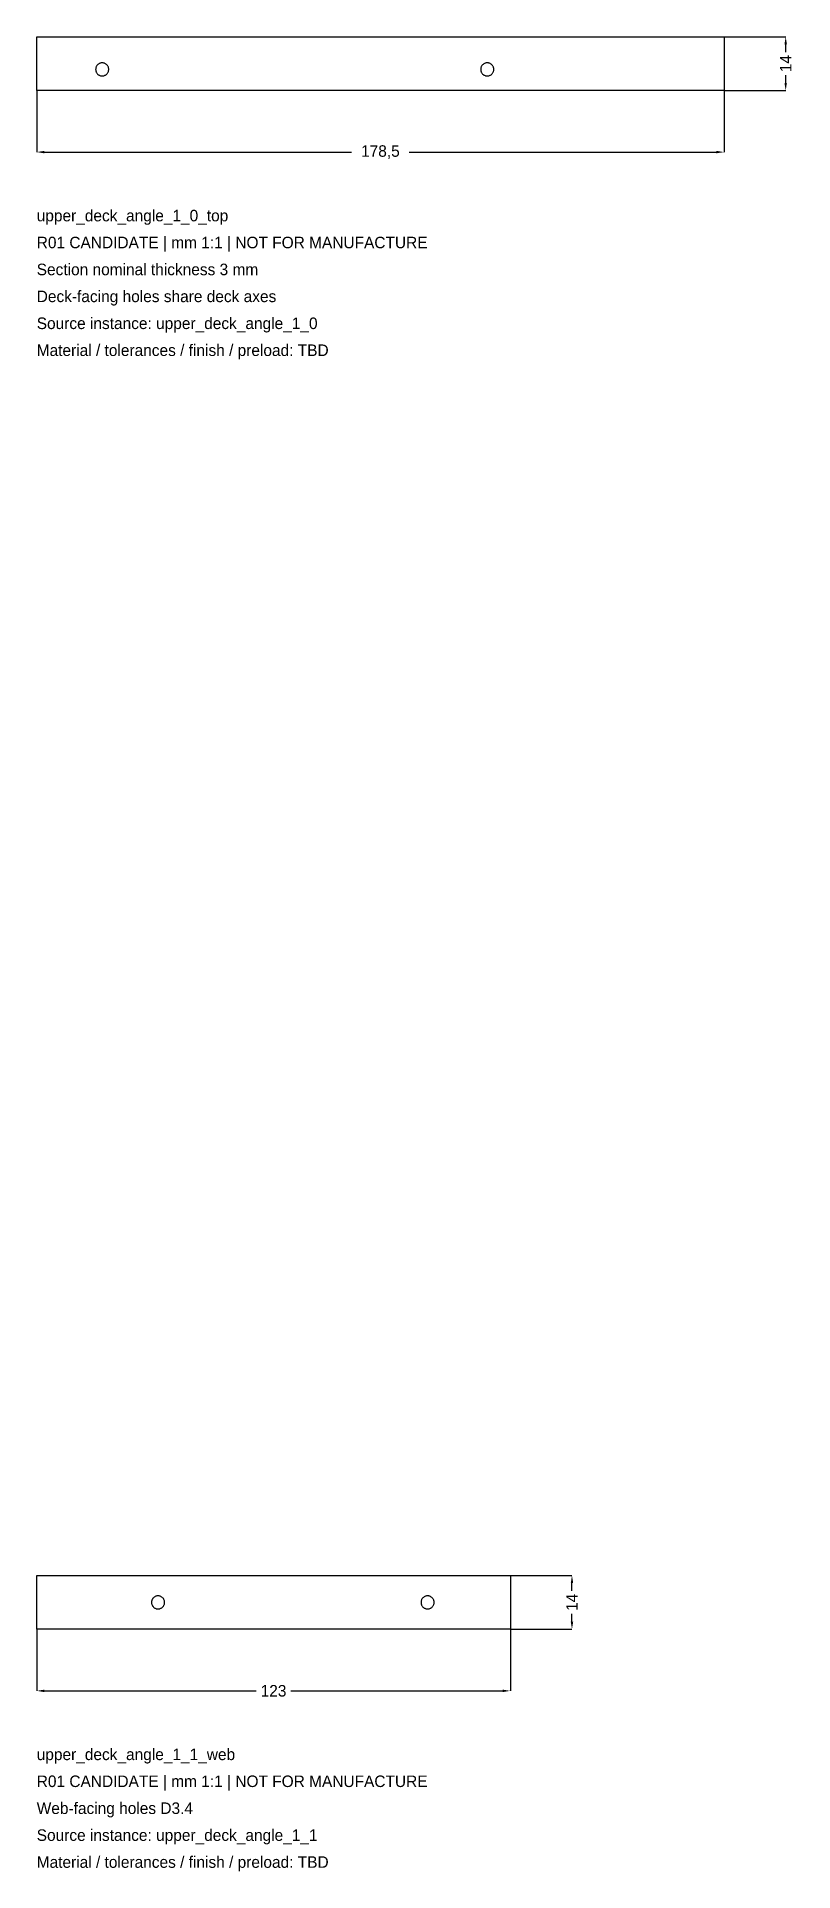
# Model space of a CAD drawing. Header units: millimetres. Extents: x 0 to 1322, y -1284 to 196.
# Drawn here: x 0 to 196.5, y -1262.9 to -786 of the extents above; entities that cross this region are included whole.
import ezdxf

# ---------------------------------------------------------------- set-up
doc = ezdxf.new("R2010")
doc.units = ezdxf.units.MM
for name, color, linetype in [('REFERENCE_DIMENSIONS', 2, 'Continuous'), ('REFERENCE_GEOMETRY', 7, 'Continuous'), ('REFERENCE_NOTES', 3, 'Continuous')]:
    doc.layers.add(name, color=color, linetype=linetype)
doc.dimstyles.get("Standard").update_dxf_attribs({"dimtxt": 2.5, "dimasz": 2.5, "dimexe": 1.25, "dimexo": 0.625, "dimtad": 1, "dimcen": 2.5, "dimazin": 3, "dimtfac": 1, "dimtmove": 0, "dimatfit": 3})

msp = doc.modelspace()

# ---------------------------------------------------------------- texts
at = {"layer": 'REFERENCE_NOTES'}
for s, p in [('upper_deck_angle_1_0_top', (0, -834)), ('R01 CANDIDATE | mm 1:1 | NOT FOR MANUFACTURE', (0, -841)), ('Section nominal thickness 3 mm', (0, -848)), ('Deck-facing holes share deck axes', (0, -855)), ('Source instance: upper_deck_angle_1_0', (0, -862)), ('Material / tolerances / finish / preload: TBD', (0, -869)), ('upper_deck_angle_1_1_web', (0, -1234)), ('R01 CANDIDATE | mm 1:1 | NOT FOR MANUFACTURE', (0, -1241)), ('Web-facing holes D3.4', (0, -1248)), ('Source instance: upper_deck_angle_1_1', (0, -1255)), ('Material / tolerances / finish / preload: TBD', (0, -1262))]:
    msp.add_text(s, height=3, dxfattribs=at).set_placement(p)

# ---------------------------------------------------------------- blocks, each defined once
blk = doc.blocks.new('_CLOSEDFILLED')
at = {"color": 0, "linetype": 'BYBLOCK'}
blk.add_solid([(-1, 0.16), (0, 0), (-1, -0.16)], dxfattribs=at)
blk = doc.blocks.new('*D13')
for p, q in [((0, -800), (0, -816)), ((178.5, -800), (178.5, -816)), ((2, -816), (81.75, -816)), ((96.75, -816), (176.5, -816))]:
    blk.add_line(p, q)
at = {"layer": 'Defpoints'}
for p in [(0, -800), (178.5, -800), (0, -816)]:
    blk.add_point(p, dxfattribs=at)
at = {"layer": 'REFERENCE_DIMENSIONS', "xscale": 2, "yscale": 2, "rotation": 180}
blk.add_blockref('_CLOSEDFILLED', (0, -816), dxfattribs=at)
at = {"layer": 'REFERENCE_DIMENSIONS', "xscale": 2, "yscale": 2}
blk.add_blockref('_CLOSEDFILLED', (178.5, -816), dxfattribs=at)
at = {"layer": 'REFERENCE_DIMENSIONS', "insert": (89.25, -816), "char_height": 3, "attachment_point": 5}
blk.add_mtext('178,5', dxfattribs=at)
blk = doc.blocks.new('*D14')
for p, q in [((178.5, -786), (194.5, -786)), ((194.5, -790), (194.5, -788)), ((194.5, -798), (194.5, -796)), ((178.5, -800), (194.5, -800))]:
    blk.add_line(p, q)
at = {"layer": 'Defpoints'}
for p in [(178.5, -786), (178.5, -800), (194.5, -800)]:
    blk.add_point(p, dxfattribs=at)
at = {"layer": 'REFERENCE_DIMENSIONS', "xscale": 2, "yscale": 2}
for p, rotation in [((194.5, -786), 90), ((194.5, -800), 270)]:
    blk.add_blockref('_CLOSEDFILLED', p, dxfattribs=dict(at, rotation=rotation))
at = {"layer": 'REFERENCE_DIMENSIONS', "insert": (194.5, -793), "char_height": 3, "attachment_point": 5, "rotation": 90}
blk.add_mtext('14', dxfattribs=at)
blk = doc.blocks.new('*D19')
for p, q in [((0, -1200), (0, -1216)), ((123, -1200), (123, -1216)), ((2, -1216), (57, -1216)), ((66, -1216), (121, -1216))]:
    blk.add_line(p, q)
at = {"layer": 'Defpoints'}
for p in [(0, -1200), (123, -1200), (0, -1216)]:
    blk.add_point(p, dxfattribs=at)
at = {"layer": 'REFERENCE_DIMENSIONS', "xscale": 2, "yscale": 2, "rotation": 180}
blk.add_blockref('_CLOSEDFILLED', (0, -1216), dxfattribs=at)
at = {"layer": 'REFERENCE_DIMENSIONS', "xscale": 2, "yscale": 2}
blk.add_blockref('_CLOSEDFILLED', (123, -1216), dxfattribs=at)
at = {"layer": 'REFERENCE_DIMENSIONS', "insert": (61.5, -1216), "char_height": 3, "attachment_point": 5}
blk.add_mtext('123', dxfattribs=at)
blk = doc.blocks.new('*D20')
for p, q in [((123, -1186), (139, -1186)), ((139, -1190), (139, -1188)), ((139, -1198), (139, -1196)), ((123, -1200), (139, -1200))]:
    blk.add_line(p, q)
at = {"layer": 'Defpoints'}
for p in [(123, -1186), (123, -1200), (139, -1200)]:
    blk.add_point(p, dxfattribs=at)
at = {"layer": 'REFERENCE_DIMENSIONS', "xscale": 2, "yscale": 2}
for p, rotation in [((139, -1186), 90), ((139, -1200), 270)]:
    blk.add_blockref('_CLOSEDFILLED', p, dxfattribs=dict(at, rotation=rotation))
at = {"layer": 'REFERENCE_DIMENSIONS', "insert": (139, -1193), "char_height": 3, "attachment_point": 5, "rotation": 90}
blk.add_mtext('14', dxfattribs=at)

# ---------------------------------------------------------------- dimensions: what is measured, and where the dimension line sits
at = {"layer": 'REFERENCE_DIMENSIONS'}
for base, p1, p2, picture, middle in [((194.5, -800), (178.5, -800), (178.5, -786), '*D14', (194.5, -793)), ((139, -1200), (123, -1200), (123, -1186), '*D20', (139, -1193))]:
    dim = msp.add_linear_dim(base=base, p1=p1, p2=p2, angle=90, dimstyle='Standard', override={"dimtxt": 3, "dimasz": 2, "dimdec": 3}, dxfattribs=at)
    dim.commit()
    dim.dimension.update_dxf_attribs({"geometry": picture, "text_midpoint": middle})
for base, p1, p2, picture, middle in [((0, -816), (0, -800), (178.5, -800), '*D13', (89.25, -816)), ((0, -1216), (0, -1200), (123, -1200), '*D19', (61.5, -1216))]:
    dim = msp.add_linear_dim(base=base, p1=p1, p2=p2, dimstyle='Standard', override={"dimtxt": 3, "dimasz": 2, "dimdec": 3}, dxfattribs=at)
    dim.commit()
    dim.dimension.update_dxf_attribs({"geometry": picture, "text_midpoint": middle})

# ---------------------------------------------------------------- linework, layer by layer
at = {"layer": 'REFERENCE_GEOMETRY'}
for points in [[(0, -786), (0.25, -786), (0.5, -786), (0.75, -786), (1, -786), (1.25, -786), (1.5, -786), (1.75, -786), (2, -786), (2.25, -786), (2.5, -786), (2.75, -786), (3, -786), (3.25, -786), (3.5, -786), (3.75, -786), (4, -786), (4.25, -786), (4.5, -786), (4.75, -786), (5, -786), (5.25, -786), (5.5, -786), (5.75, -786), (6, -786), (6.25, -786), (6.5, -786), (6.75, -786), (7, -786), (7.25, -786), (7.5, -786), (7.75, -786), (8, -786), (8.25, -786), (8.5, -786), (8.75, -786), (9, -786), (9.25, -786), (9.5, -786), (9.75, -786), (10, -786), (10.25, -786), (10.5, -786), (10.75, -786), (11, -786), (11.25, -786), (11.5, -786), (11.75, -786), (12, -786), (12.25, -786), (12.5, -786), (12.75, -786), (13, -786), (13.25, -786), (13.5, -786), (13.75, -786), (14, -786), (14.25, -786), (14.5, -786), (14.75, -786), (15, -786), (15.25, -786), (15.5, -786), (15.75, -786), (16, -786), (16.25, -786), (16.5, -786), (16.75, -786), (17, -786), (17.25, -786), (17.5, -786), (17.75, -786), (18, -786), (18.25, -786), (18.5, -786), (18.75, -786), (19, -786), (19.25, -786), (19.5, -786), (19.75, -786), (20, -786), (20.25, -786), (20.5, -786), (20.75, -786), (21, -786), (21.25, -786), (21.5, -786), (21.75, -786), (22, -786), (22.25, -786), (22.5, -786), (22.75, -786), (23, -786), (23.25, -786), (23.5, -786), (23.75, -786), (24, -786), (24.25, -786), (24.5, -786), (24.75, -786), (25, -786), (25.25, -786), (25.5, -786), (25.75, -786), (26, -786), (26.25, -786), (26.5, -786), (26.75, -786), (27, -786), (27.25, -786), (27.5, -786), (27.75, -786), (28, -786), (28.25, -786), (28.5, -786), (28.75, -786), (29, -786), (29.25, -786), (29.5, -786), (29.75, -786), (30, -786), (30.25, -786), (30.5, -786), (30.75, -786), (31, -786), (31.25, -786), (31.5, -786), (31.75, -786), (32, -786), (32.25, -786), (32.5, -786), (32.75, -786), (33, -786), (33.25, -786), (33.5, -786), (33.75, -786), (34, -786), (34.25, -786), (34.5, -786), (34.75, -786), (35, -786), (35.25, -786), (35.5, -786), (35.75, -786), (36, -786), (36.25, -786), (36.5, -786), (36.75, -786), (37, -786), (37.25, -786), (37.5, -786), (37.75, -786), (38, -786), (38.25, -786), (38.5, -786), (38.75, -786), (39, -786), (39.25, -786), (39.5, -786), (39.75, -786), (40, -786), (40.25, -786), (40.5, -786), (40.75, -786), (41, -786), (41.25, -786), (41.5, -786), (41.75, -786), (42, -786), (42.25, -786), (42.5, -786), (42.75, -786), (43, -786), (43.25, -786), (43.5, -786), (43.75, -786), (44, -786), (44.25, -786), (44.5, -786), (44.75, -786), (45, -786), (45.25, -786), (45.5, -786), (45.75, -786), (46, -786), (46.25, -786), (46.5, -786), (46.75, -786), (47, -786), (47.25, -786), (47.5, -786), (47.75, -786), (48, -786), (48.25, -786), (48.5, -786), (48.75, -786), (49, -786), (49.25, -786), (49.5, -786), (49.75, -786), (50, -786), (50.25, -786), (50.5, -786), (50.75, -786), (51, -786), (51.25, -786), (51.5, -786), (51.75, -786), (52, -786), (52.25, -786), (52.5, -786), (52.75, -786), (53, -786), (53.25, -786), (53.5, -786), (53.75, -786), (54, -786), (54.25, -786), (54.5, -786), (54.75, -786), (55, -786), (55.25, -786), (55.5, -786), (55.75, -786), (56, -786), (56.25, -786), (56.5, -786), (56.75, -786), (57, -786), (57.25, -786), (57.5, -786), (57.75, -786), (58, -786), (58.25, -786), (58.5, -786), (58.75, -786), (59, -786), (59.25, -786), (59.5, -786), (59.75, -786), (60, -786), (60.25, -786), (60.5, -786), (60.75, -786), (61, -786), (61.25, -786), (61.5, -786), (61.75, -786), (62, -786), (62.25, -786), (62.5, -786), (62.75, -786), (63, -786), (63.25, -786), (63.5, -786), (63.75, -786), (64, -786), (64.25, -786), (64.5, -786), (64.75, -786), (65, -786), (65.25, -786), (65.5, -786), (65.75, -786), (66, -786), (66.25, -786), (66.5, -786), (66.75, -786), (67, -786), (67.25, -786), (67.5, -786), (67.75, -786), (68, -786), (68.25, -786), (68.5, -786), (68.75, -786), (69, -786), (69.25, -786), (69.5, -786), (69.75, -786), (70, -786), (70.25, -786), (70.5, -786), (70.75, -786), (71, -786), (71.25, -786), (71.5, -786), (71.75, -786), (72, -786), (72.25, -786), (72.5, -786), (72.75, -786), (73, -786), (73.25, -786), (73.5, -786), (73.75, -786), (74, -786), (74.25, -786), (74.5, -786), (74.75, -786), (75, -786), (75.25, -786), (75.5, -786), (75.75, -786), (76, -786), (76.25, -786), (76.5, -786), (76.75, -786), (77, -786), (77.25, -786), (77.5, -786), (77.75, -786), (78, -786), (78.25, -786), (78.5, -786), (78.75, -786), (79, -786), (79.25, -786), (79.5, -786), (79.75, -786), (80, -786), (80.25, -786), (80.5, -786), (80.75, -786), (81, -786), (81.25, -786), (81.5, -786), (81.75, -786), (82, -786), (82.25, -786), (82.5, -786), (82.75, -786), (83, -786), (83.25, -786), (83.5, -786), (83.75, -786), (84, -786), (84.25, -786), (84.5, -786), (84.75, -786), (85, -786), (85.25, -786), (85.5, -786), (85.75, -786), (86, -786), (86.25, -786), (86.5, -786), (86.75, -786), (87, -786), (87.25, -786), (87.5, -786), (87.75, -786), (88, -786), (88.25, -786), (88.5, -786), (88.75, -786), (89, -786), (89.25, -786), (89.5, -786), (89.75, -786), (90, -786), (90.25, -786), (90.5, -786), (90.75, -786), (91, -786), (91.25, -786), (91.5, -786), (91.75, -786), (92, -786), (92.25, -786), (92.5, -786), (92.75, -786), (93, -786), (93.25, -786), (93.5, -786), (93.75, -786), (94, -786), (94.25, -786), (94.5, -786), (94.75, -786), (95, -786), (95.25, -786), (95.5, -786), (95.75, -786), (96, -786), (96.25, -786), (96.5, -786), (96.75, -786), (97, -786), (97.25, -786), (97.5, -786), (97.75, -786), (98, -786), (98.25, -786), (98.5, -786), (98.75, -786), (99, -786), (99.25, -786), (99.5, -786), (99.75, -786), (100, -786), (100.25, -786), (100.5, -786), (100.75, -786), (101, -786), (101.25, -786), (101.5, -786), (101.75, -786), (102, -786), (102.25, -786), (102.5, -786), (102.75, -786), (103, -786), (103.25, -786), (103.5, -786), (103.75, -786), (104, -786), (104.25, -786), (104.5, -786), (104.75, -786), (105, -786), (105.25, -786), (105.5, -786), (105.75, -786), (106, -786), (106.25, -786), (106.5, -786), (106.75, -786), (107, -786), (107.25, -786), (107.5, -786), (107.75, -786), (108, -786), (108.25, -786), (108.5, -786), (108.75, -786), (109, -786), (109.25, -786), (109.5, -786), (109.75, -786), (110, -786), (110.25, -786), (110.5, -786), (110.75, -786), (111, -786), (111.25, -786), (111.5, -786), (111.75, -786), (112, -786), (112.25, -786), (112.5, -786), (112.75, -786), (113, -786), (113.25, -786), (113.5, -786), (113.75, -786), (114, -786), (114.25, -786), (114.5, -786), (114.75, -786), (115, -786), (115.25, -786), (115.5, -786), (115.75, -786), (116, -786), (116.25, -786), (116.5, -786), (116.75, -786), (117, -786), (117.25, -786), (117.5, -786), (117.75, -786), (118, -786), (118.25, -786), (118.5, -786), (118.75, -786), (119, -786), (119.25, -786), (119.5, -786), (119.75, -786), (120, -786), (120.25, -786), (120.5, -786), (120.75, -786), (121, -786), (121.25, -786), (121.5, -786), (121.75, -786), (122, -786), (122.25, -786), (122.5, -786), (122.75, -786), (123, -786), (123.25, -786), (123.5, -786), (123.75, -786), (124, -786), (124.25, -786), (124.5, -786), (124.75, -786), (125, -786), (125.25, -786), (125.5, -786), (125.75, -786), (126, -786), (126.25, -786), (126.5, -786), (126.75, -786), (127, -786), (127.25, -786), (127.5, -786), (127.75, -786), (128, -786), (128.25, -786), (128.5, -786), (128.75, -786), (129, -786), (129.25, -786), (129.5, -786), (129.75, -786), (130, -786), (130.25, -786), (130.5, -786), (130.75, -786), (131, -786), (131.25, -786), (131.5, -786), (131.75, -786), (132, -786), (132.25, -786), (132.5, -786), (132.75, -786), (133, -786), (133.25, -786), (133.5, -786), (133.75, -786), (134, -786), (134.25, -786), (134.5, -786), (134.75, -786), (135, -786), (135.25, -786), (135.5, -786), (135.75, -786), (136, -786), (136.25, -786), (136.5, -786), (136.75, -786), (137, -786), (137.25, -786), (137.5, -786), (137.75, -786), (138, -786), (138.25, -786), (138.5, -786), (138.75, -786), (139, -786), (139.25, -786), (139.5, -786), (139.75, -786), (140, -786), (140.25, -786), (140.5, -786), (140.75, -786), (141, -786), (141.25, -786), (141.5, -786), (141.75, -786), (142, -786), (142.25, -786), (142.5, -786), (142.75, -786), (143, -786), (143.25, -786), (143.5, -786), (143.75, -786), (144, -786), (144.25, -786), (144.5, -786), (144.75, -786), (145, -786), (145.25, -786), (145.5, -786), (145.75, -786), (146, -786), (146.25, -786), (146.5, -786), (146.75, -786), (147, -786), (147.25, -786), (147.5, -786), (147.75, -786), (148, -786), (148.25, -786), (148.5, -786), (148.75, -786), (149, -786), (149.25, -786), (149.5, -786), (149.75, -786), (150, -786), (150.25, -786), (150.5, -786), (150.75, -786), (151, -786), (151.25, -786), (151.5, -786), (151.75, -786), (152, -786), (152.25, -786), (152.5, -786), (152.75, -786), (153, -786), (153.25, -786), (153.5, -786), (153.75, -786), (154, -786), (154.25, -786), (154.5, -786), (154.75, -786), (155, -786), (155.25, -786), (155.5, -786), (155.75, -786), (156, -786), (156.25, -786), (156.5, -786), (156.75, -786), (157, -786), (157.25, -786), (157.5, -786), (157.75, -786), (158, -786), (158.25, -786), (158.5, -786), (158.75, -786), (159, -786), (159.25, -786), (159.5, -786), (159.75, -786), (160, -786), (160.25, -786), (160.5, -786), (160.75, -786), (161, -786), (161.25, -786), (161.5, -786), (161.75, -786), (162, -786), (162.25, -786), (162.5, -786), (162.75, -786), (163, -786), (163.25, -786), (163.5, -786), (163.75, -786), (164, -786), (164.25, -786), (164.5, -786), (164.75, -786), (165, -786), (165.25, -786), (165.5, -786), (165.75, -786), (166, -786), (166.25, -786), (166.5, -786), (166.75, -786), (167, -786), (167.25, -786), (167.5, -786), (167.75, -786), (168, -786), (168.25, -786), (168.5, -786), (168.75, -786), (169, -786), (169.25, -786), (169.5, -786), (169.75, -786), (170, -786), (170.25, -786), (170.5, -786), (170.75, -786), (171, -786), (171.25, -786), (171.5, -786), (171.75, -786), (172, -786), (172.25, -786), (172.5, -786), (172.75, -786), (173, -786), (173.25, -786), (173.5, -786), (173.75, -786), (174, -786), (174.25, -786), (174.5, -786), (174.75, -786), (175, -786), (175.25, -786), (175.5, -786), (175.75, -786), (176, -786), (176.25, -786), (176.5, -786), (176.75, -786), (177, -786), (177.25, -786), (177.5, -786), (177.75, -786), (178, -786), (178.25, -786), (178.5, -786), (178.5, -786.25), (178.5, -786.5), (178.5, -786.75), (178.5, -787), (178.5, -787.25), (178.5, -787.5), (178.5, -787.75), (178.5, -788), (178.5, -788.25), (178.5, -788.5), (178.5, -788.75), (178.5, -789), (178.5, -789.25), (178.5, -789.5), (178.5, -789.75), (178.5, -790), (178.5, -790.25), (178.5, -790.5), (178.5, -790.75), (178.5, -791), (178.5, -791.25), (178.5, -791.5), (178.5, -791.75), (178.5, -792), (178.5, -792.25), (178.5, -792.5), (178.5, -792.75), (178.5, -793), (178.5, -793.25), (178.5, -793.5), (178.5, -793.75), (178.5, -794), (178.5, -794.25), (178.5, -794.5), (178.5, -794.75), (178.5, -795), (178.5, -795.25), (178.5, -795.5), (178.5, -795.75), (178.5, -796), (178.5, -796.25), (178.5, -796.5), (178.5, -796.75), (178.5, -797), (178.5, -797.25), (178.5, -797.5), (178.5, -797.75), (178.5, -798), (178.5, -798.25), (178.5, -798.5), (178.5, -798.75), (178.5, -799), (178.5, -799.25), (178.5, -799.5), (178.5, -799.75), (178.5, -800), (178.25, -800), (178, -800), (177.75, -800), (177.5, -800), (177.25, -800), (177, -800), (176.75, -800), (176.5, -800), (176.25, -800), (176, -800), (175.75, -800), (175.5, -800), (175.25, -800), (175, -800), (174.75, -800), (174.5, -800), (174.25, -800), (174, -800), (173.75, -800), (173.5, -800), (173.25, -800), (173, -800), (172.75, -800), (172.5, -800), (172.25, -800), (172, -800), (171.75, -800), (171.5, -800), (171.25, -800), (171, -800), (170.75, -800), (170.5, -800), (170.25, -800), (170, -800), (169.75, -800), (169.5, -800), (169.25, -800), (169, -800), (168.75, -800), (168.5, -800), (168.25, -800), (168, -800), (167.75, -800), (167.5, -800), (167.25, -800), (167, -800), (166.75, -800), (166.5, -800), (166.25, -800), (166, -800), (165.75, -800), (165.5, -800), (165.25, -800), (165, -800), (164.75, -800), (164.5, -800), (164.25, -800), (164, -800), (163.75, -800), (163.5, -800), (163.25, -800), (163, -800), (162.75, -800), (162.5, -800), (162.25, -800), (162, -800), (161.75, -800), (161.5, -800), (161.25, -800), (161, -800), (160.75, -800), (160.5, -800), (160.25, -800), (160, -800), (159.75, -800), (159.5, -800), (159.25, -800), (159, -800), (158.75, -800), (158.5, -800), (158.25, -800), (158, -800), (157.75, -800), (157.5, -800), (157.25, -800), (157, -800), (156.75, -800), (156.5, -800), (156.25, -800), (156, -800), (155.75, -800), (155.5, -800), (155.25, -800), (155, -800), (154.75, -800), (154.5, -800), (154.25, -800), (154, -800), (153.75, -800), (153.5, -800), (153.25, -800), (153, -800), (152.75, -800), (152.5, -800), (152.25, -800), (152, -800), (151.75, -800), (151.5, -800), (151.25, -800), (151, -800), (150.75, -800), (150.5, -800), (150.25, -800), (150, -800), (149.75, -800), (149.5, -800), (149.25, -800), (149, -800), (148.75, -800), (148.5, -800), (148.25, -800), (148, -800), (147.75, -800), (147.5, -800), (147.25, -800), (147, -800), (146.75, -800), (146.5, -800), (146.25, -800), (146, -800), (145.75, -800), (145.5, -800), (145.25, -800), (145, -800), (144.75, -800), (144.5, -800), (144.25, -800), (144, -800), (143.75, -800), (143.5, -800), (143.25, -800), (143, -800), (142.75, -800), (142.5, -800), (142.25, -800), (142, -800), (141.75, -800), (141.5, -800), (141.25, -800), (141, -800), (140.75, -800), (140.5, -800), (140.25, -800), (140, -800), (139.75, -800), (139.5, -800), (139.25, -800), (139, -800), (138.75, -800), (138.5, -800), (138.25, -800), (138, -800), (137.75, -800), (137.5, -800), (137.25, -800), (137, -800), (136.75, -800), (136.5, -800), (136.25, -800), (136, -800), (135.75, -800), (135.5, -800), (135.25, -800), (135, -800), (134.75, -800), (134.5, -800), (134.25, -800), (134, -800), (133.75, -800), (133.5, -800), (133.25, -800), (133, -800), (132.75, -800), (132.5, -800), (132.25, -800), (132, -800), (131.75, -800), (131.5, -800), (131.25, -800), (131, -800), (130.75, -800), (130.5, -800), (130.25, -800), (130, -800), (129.75, -800), (129.5, -800), (129.25, -800), (129, -800), (128.75, -800), (128.5, -800), (128.25, -800), (128, -800), (127.75, -800), (127.5, -800), (127.25, -800), (127, -800), (126.75, -800), (126.5, -800), (126.25, -800), (126, -800), (125.75, -800), (125.5, -800), (125.25, -800), (125, -800), (124.75, -800), (124.5, -800), (124.25, -800), (124, -800), (123.75, -800), (123.5, -800), (123.25, -800), (123, -800), (122.75, -800), (122.5, -800), (122.25, -800), (122, -800), (121.75, -800), (121.5, -800), (121.25, -800), (121, -800), (120.75, -800), (120.5, -800), (120.25, -800), (120, -800), (119.75, -800), (119.5, -800), (119.25, -800), (119, -800), (118.75, -800), (118.5, -800), (118.25, -800), (118, -800), (117.75, -800), (117.5, -800), (117.25, -800), (117, -800), (116.75, -800), (116.5, -800), (116.25, -800), (116, -800), (115.75, -800), (115.5, -800), (115.25, -800), (115, -800), (114.75, -800), (114.5, -800), (114.25, -800), (114, -800), (113.75, -800), (113.5, -800), (113.25, -800), (113, -800), (112.75, -800), (112.5, -800), (112.25, -800), (112, -800), (111.75, -800), (111.5, -800), (111.25, -800), (111, -800), (110.75, -800), (110.5, -800), (110.25, -800), (110, -800), (109.75, -800), (109.5, -800), (109.25, -800), (109, -800), (108.75, -800), (108.5, -800), (108.25, -800), (108, -800), (107.75, -800), (107.5, -800), (107.25, -800), (107, -800), (106.75, -800), (106.5, -800), (106.25, -800), (106, -800), (105.75, -800), (105.5, -800), (105.25, -800), (105, -800), (104.75, -800), (104.5, -800), (104.25, -800), (104, -800), (103.75, -800), (103.5, -800), (103.25, -800), (103, -800), (102.75, -800), (102.5, -800), (102.25, -800), (102, -800), (101.75, -800), (101.5, -800), (101.25, -800), (101, -800), (100.75, -800), (100.5, -800), (100.25, -800), (100, -800), (99.75, -800), (99.5, -800), (99.25, -800), (99, -800), (98.75, -800), (98.5, -800), (98.25, -800), (98, -800), (97.75, -800), (97.5, -800), (97.25, -800), (97, -800), (96.75, -800), (96.5, -800), (96.25, -800), (96, -800), (95.75, -800), (95.5, -800), (95.25, -800), (95, -800), (94.75, -800), (94.5, -800), (94.25, -800), (94, -800), (93.75, -800), (93.5, -800), (93.25, -800), (93, -800), (92.75, -800), (92.5, -800), (92.25, -800), (92, -800), (91.75, -800), (91.5, -800), (91.25, -800), (91, -800), (90.75, -800), (90.5, -800), (90.25, -800), (90, -800), (89.75, -800), (89.5, -800), (89.25, -800), (89, -800), (88.75, -800), (88.5, -800), (88.25, -800), (88, -800), (87.75, -800), (87.5, -800), (87.25, -800), (87, -800), (86.75, -800), (86.5, -800), (86.25, -800), (86, -800), (85.75, -800), (85.5, -800), (85.25, -800), (85, -800), (84.75, -800), (84.5, -800), (84.25, -800), (84, -800), (83.75, -800), (83.5, -800), (83.25, -800), (83, -800), (82.75, -800), (82.5, -800), (82.25, -800), (82, -800), (81.75, -800), (81.5, -800), (81.25, -800), (81, -800), (80.75, -800), (80.5, -800), (80.25, -800), (80, -800), (79.75, -800), (79.5, -800), (79.25, -800), (79, -800), (78.75, -800), (78.5, -800), (78.25, -800), (78, -800), (77.75, -800), (77.5, -800), (77.25, -800), (77, -800), (76.75, -800), (76.5, -800), (76.25, -800), (76, -800), (75.75, -800), (75.5, -800), (75.25, -800), (75, -800), (74.75, -800), (74.5, -800), (74.25, -800), (74, -800), (73.75, -800), (73.5, -800), (73.25, -800), (73, -800), (72.75, -800), (72.5, -800), (72.25, -800), (72, -800), (71.75, -800), (71.5, -800), (71.25, -800), (71, -800), (70.75, -800), (70.5, -800), (70.25, -800), (70, -800), (69.75, -800), (69.5, -800), (69.25, -800), (69, -800), (68.75, -800), (68.5, -800), (68.25, -800), (68, -800), (67.75, -800), (67.5, -800), (67.25, -800), (67, -800), (66.75, -800), (66.5, -800), (66.25, -800), (66, -800), (65.75, -800), (65.5, -800), (65.25, -800), (65, -800), (64.75, -800), (64.5, -800), (64.25, -800), (64, -800), (63.75, -800), (63.5, -800), (63.25, -800), (63, -800), (62.75, -800), (62.5, -800), (62.25, -800), (62, -800), (61.75, -800), (61.5, -800), (61.25, -800), (61, -800), (60.75, -800), (60.5, -800), (60.25, -800), (60, -800), (59.75, -800), (59.5, -800), (59.25, -800), (59, -800), (58.75, -800), (58.5, -800), (58.25, -800), (58, -800), (57.75, -800), (57.5, -800), (57.25, -800), (57, -800), (56.75, -800), (56.5, -800), (56.25, -800), (56, -800), (55.75, -800), (55.5, -800), (55.25, -800), (55, -800), (54.75, -800), (54.5, -800), (54.25, -800), (54, -800), (53.75, -800), (53.5, -800), (53.25, -800), (53, -800), (52.75, -800), (52.5, -800), (52.25, -800), (52, -800), (51.75, -800), (51.5, -800), (51.25, -800), (51, -800), (50.75, -800), (50.5, -800), (50.25, -800), (50, -800), (49.75, -800), (49.5, -800), (49.25, -800), (49, -800), (48.75, -800), (48.5, -800), (48.25, -800), (48, -800), (47.75, -800), (47.5, -800), (47.25, -800), (47, -800), (46.75, -800), (46.5, -800), (46.25, -800), (46, -800), (45.75, -800), (45.5, -800), (45.25, -800), (45, -800), (44.75, -800), (44.5, -800), (44.25, -800), (44, -800), (43.75, -800), (43.5, -800), (43.25, -800), (43, -800), (42.75, -800), (42.5, -800), (42.25, -800), (42, -800), (41.75, -800), (41.5, -800), (41.25, -800), (41, -800), (40.75, -800), (40.5, -800), (40.25, -800), (40, -800), (39.75, -800), (39.5, -800), (39.25, -800), (39, -800), (38.75, -800), (38.5, -800), (38.25, -800), (38, -800), (37.75, -800), (37.5, -800), (37.25, -800), (37, -800), (36.75, -800), (36.5, -800), (36.25, -800), (36, -800), (35.75, -800), (35.5, -800), (35.25, -800), (35, -800), (34.75, -800), (34.5, -800), (34.25, -800), (34, -800), (33.75, -800), (33.5, -800), (33.25, -800), (33, -800), (32.75, -800), (32.5, -800), (32.25, -800), (32, -800), (31.75, -800), (31.5, -800), (31.25, -800), (31, -800), (30.75, -800), (30.5, -800), (30.25, -800), (30, -800), (29.75, -800), (29.5, -800), (29.25, -800), (29, -800), (28.75, -800), (28.5, -800), (28.25, -800), (28, -800), (27.75, -800), (27.5, -800), (27.25, -800), (27, -800), (26.75, -800), (26.5, -800), (26.25, -800), (26, -800), (25.75, -800), (25.5, -800), (25.25, -800), (25, -800), (24.75, -800), (24.5, -800), (24.25, -800), (24, -800), (23.75, -800), (23.5, -800), (23.25, -800), (23, -800), (22.75, -800), (22.5, -800), (22.25, -800), (22, -800), (21.75, -800), (21.5, -800), (21.25, -800), (21, -800), (20.75, -800), (20.5, -800), (20.25, -800), (20, -800), (19.75, -800), (19.5, -800), (19.25, -800), (19, -800), (18.75, -800), (18.5, -800), (18.25, -800), (18, -800), (17.75, -800), (17.5, -800), (17.25, -800), (17, -800), (16.75, -800), (16.5, -800), (16.25, -800), (16, -800), (15.75, -800), (15.5, -800), (15.25, -800), (15, -800), (14.75, -800), (14.5, -800), (14.25, -800), (14, -800), (13.75, -800), (13.5, -800), (13.25, -800), (13, -800), (12.75, -800), (12.5, -800), (12.25, -800), (12, -800), (11.75, -800), (11.5, -800), (11.25, -800), (11, -800), (10.75, -800), (10.5, -800), (10.25, -800), (10, -800), (9.75, -800), (9.5, -800), (9.25, -800), (9, -800), (8.75, -800), (8.5, -800), (8.25, -800), (8, -800), (7.75, -800), (7.5, -800), (7.25, -800), (7, -800), (6.75, -800), (6.5, -800), (6.25, -800), (6, -800), (5.75, -800), (5.5, -800), (5.25, -800), (5, -800), (4.75, -800), (4.5, -800), (4.25, -800), (4, -800), (3.75, -800), (3.5, -800), (3.25, -800), (3, -800), (2.75, -800), (2.5, -800), (2.25, -800), (2, -800), (1.75, -800), (1.5, -800), (1.25, -800), (1, -800), (0.75, -800), (0.5, -800), (0.25, -800), (0, -800), (0, -799.75), (0, -799.5), (0, -799.25), (0, -799), (0, -798.75), (0, -798.5), (0, -798.25), (0, -798), (0, -797.75), (0, -797.5), (0, -797.25), (0, -797), (0, -796.75), (0, -796.5), (0, -796.25), (0, -796), (0, -795.75), (0, -795.5), (0, -795.25), (0, -795), (0, -794.75), (0, -794.5), (0, -794.25), (0, -794), (0, -793.75), (0, -793.5), (0, -793.25), (0, -793), (0, -792.75), (0, -792.5), (0, -792.25), (0, -792), (0, -791.75), (0, -791.5), (0, -791.25), (0, -791), (0, -790.75), (0, -790.5), (0, -790.25), (0, -790), (0, -789.75), (0, -789.5), (0, -789.25), (0, -789), (0, -788.75), (0, -788.5), (0, -788.25), (0, -788), (0, -787.75), (0, -787.5), (0, -787.25), (0, -787), (0, -786.75), (0, -786.5), (0, -786.25)], [(18.7, -794.5), (18.6935, -794.3518), (18.6742, -794.2048), (18.6421, -794.06), (18.5975, -793.9186), (18.5407, -793.7815), (18.4722, -793.65), (18.3926, -793.5249), (18.3023, -793.4073), (18.2021, -793.2979), (18.0927, -793.1977), (17.9751, -793.1074), (17.85, -793.0278), (17.7185, -792.9593), (17.5814, -792.9025), (17.44, -792.8579), (17.2952, -792.8258), (17.1482, -792.8065), (17, -792.8), (16.8518, -792.8065), (16.7048, -792.8258), (16.56, -792.8579), (16.4186, -792.9025), (16.2815, -792.9593), (16.15, -793.0278), (16.0249, -793.1074), (15.9073, -793.1977), (15.7979, -793.2979), (15.6977, -793.4073), (15.6074, -793.5249), (15.5278, -793.65), (15.4593, -793.7815), (15.4025, -793.9186), (15.3579, -794.06), (15.3258, -794.2048), (15.3065, -794.3518), (15.3, -794.5), (15.3065, -794.6482), (15.3258, -794.7952), (15.3579, -794.94), (15.4025, -795.0814), (15.4593, -795.2185), (15.5278, -795.35), (15.6074, -795.4751), (15.6977, -795.5927), (15.7979, -795.7021), (15.9073, -795.8023), (16.0249, -795.8926), (16.15, -795.9722), (16.2815, -796.0407), (16.4186, -796.0975), (16.56, -796.1421), (16.7048, -796.1742), (16.8518, -796.1935), (17, -796.2), (17.1482, -796.1935), (17.2952, -796.1742), (17.44, -796.1421), (17.5814, -796.0975), (17.7185, -796.0407), (17.85, -795.9722), (17.9751, -795.8926), (18.0927, -795.8023), (18.2021, -795.7021), (18.3023, -795.5927), (18.3926, -795.4751), (18.4722, -795.35), (18.5407, -795.2185), (18.5975, -795.0814), (18.6421, -794.94), (18.6742, -794.7952), (18.6935, -794.6482)], [(118.7, -794.5), (118.6935, -794.3518), (118.6742, -794.2048), (118.6421, -794.06), (118.5975, -793.9186), (118.5407, -793.7815), (118.4722, -793.65), (118.3926, -793.5249), (118.3023, -793.4073), (118.2021, -793.2979), (118.0927, -793.1977), (117.9751, -793.1074), (117.85, -793.0278), (117.7185, -792.9593), (117.5814, -792.9025), (117.44, -792.8579), (117.2952, -792.8258), (117.1482, -792.8065), (117, -792.8), (116.8518, -792.8065), (116.7048, -792.8258), (116.56, -792.8579), (116.4186, -792.9025), (116.2815, -792.9593), (116.15, -793.0278), (116.0249, -793.1074), (115.9073, -793.1977), (115.7979, -793.2979), (115.6977, -793.4073), (115.6074, -793.5249), (115.5278, -793.65), (115.4593, -793.7815), (115.4025, -793.9186), (115.3579, -794.06), (115.3258, -794.2048), (115.3065, -794.3518), (115.3, -794.5), (115.3065, -794.6482), (115.3258, -794.7952), (115.3579, -794.94), (115.4025, -795.0814), (115.4593, -795.2185), (115.5278, -795.35), (115.6074, -795.4751), (115.6977, -795.5927), (115.7979, -795.7021), (115.9073, -795.8023), (116.0249, -795.8926), (116.15, -795.9722), (116.2815, -796.0407), (116.4186, -796.0975), (116.56, -796.1421), (116.7048, -796.1742), (116.8518, -796.1935), (117, -796.2), (117.1482, -796.1935), (117.2952, -796.1742), (117.44, -796.1421), (117.5814, -796.0975), (117.7185, -796.0407), (117.85, -795.9722), (117.9751, -795.8926), (118.0927, -795.8023), (118.2021, -795.7021), (118.3023, -795.5927), (118.3926, -795.4751), (118.4722, -795.35), (118.5407, -795.2185), (118.5975, -795.0814), (118.6421, -794.94), (118.6742, -794.7952), (118.6935, -794.6482)], [(123, -1200), (122.75, -1200), (122.5, -1200), (122.25, -1200), (122, -1200), (121.75, -1200), (121.5, -1200), (121.25, -1200), (121, -1200), (120.75, -1200), (120.5, -1200), (120.25, -1200), (120, -1200), (119.75, -1200), (119.5, -1200), (119.25, -1200), (119, -1200), (118.75, -1200), (118.5, -1200), (118.25, -1200), (118, -1200), (117.75, -1200), (117.5, -1200), (117.25, -1200), (117, -1200), (116.75, -1200), (116.5, -1200), (116.25, -1200), (116, -1200), (115.75, -1200), (115.5, -1200), (115.25, -1200), (115, -1200), (114.75, -1200), (114.5, -1200), (114.25, -1200), (114, -1200), (113.75, -1200), (113.5, -1200), (113.25, -1200), (113, -1200), (112.75, -1200), (112.5, -1200), (112.25, -1200), (112, -1200), (111.75, -1200), (111.5, -1200), (111.25, -1200), (111, -1200), (110.75, -1200), (110.5, -1200), (110.25, -1200), (110, -1200), (109.75, -1200), (109.5, -1200), (109.25, -1200), (109, -1200), (108.75, -1200), (108.5, -1200), (108.25, -1200), (108, -1200), (107.75, -1200), (107.5, -1200), (107.25, -1200), (107, -1200), (106.75, -1200), (106.5, -1200), (106.25, -1200), (106, -1200), (105.75, -1200), (105.5, -1200), (105.25, -1200), (105, -1200), (104.75, -1200), (104.5, -1200), (104.25, -1200), (104, -1200), (103.75, -1200), (103.5, -1200), (103.25, -1200), (103, -1200), (102.75, -1200), (102.5, -1200), (102.25, -1200), (102, -1200), (101.75, -1200), (101.5, -1200), (101.25, -1200), (101, -1200), (100.75, -1200), (100.5, -1200), (100.25, -1200), (100, -1200), (99.75, -1200), (99.5, -1200), (99.25, -1200), (99, -1200), (98.75, -1200), (98.5, -1200), (98.25, -1200), (98, -1200), (97.75, -1200), (97.5, -1200), (97.25, -1200), (97, -1200), (96.75, -1200), (96.5, -1200), (96.25, -1200), (96, -1200), (95.75, -1200), (95.5, -1200), (95.25, -1200), (95, -1200), (94.75, -1200), (94.5, -1200), (94.25, -1200), (94, -1200), (93.75, -1200), (93.5, -1200), (93.25, -1200), (93, -1200), (92.75, -1200), (92.5, -1200), (92.25, -1200), (92, -1200), (91.75, -1200), (91.5, -1200), (91.25, -1200), (91, -1200), (90.75, -1200), (90.5, -1200), (90.25, -1200), (90, -1200), (89.75, -1200), (89.5, -1200), (89.25, -1200), (89, -1200), (88.75, -1200), (88.5, -1200), (88.25, -1200), (88, -1200), (87.75, -1200), (87.5, -1200), (87.25, -1200), (87, -1200), (86.75, -1200), (86.5, -1200), (86.25, -1200), (86, -1200), (85.75, -1200), (85.5, -1200), (85.25, -1200), (85, -1200), (84.75, -1200), (84.5, -1200), (84.25, -1200), (84, -1200), (83.75, -1200), (83.5, -1200), (83.25, -1200), (83, -1200), (82.75, -1200), (82.5, -1200), (82.25, -1200), (82, -1200), (81.75, -1200), (81.5, -1200), (81.25, -1200), (81, -1200), (80.75, -1200), (80.5, -1200), (80.25, -1200), (80, -1200), (79.75, -1200), (79.5, -1200), (79.25, -1200), (79, -1200), (78.75, -1200), (78.5, -1200), (78.25, -1200), (78, -1200), (77.75, -1200), (77.5, -1200), (77.25, -1200), (77, -1200), (76.75, -1200), (76.5, -1200), (76.25, -1200), (76, -1200), (75.75, -1200), (75.5, -1200), (75.25, -1200), (75, -1200), (74.75, -1200), (74.5, -1200), (74.25, -1200), (74, -1200), (73.75, -1200), (73.5, -1200), (73.25, -1200), (73, -1200), (72.75, -1200), (72.5, -1200), (72.25, -1200), (72, -1200), (71.75, -1200), (71.5, -1200), (71.25, -1200), (71, -1200), (70.75, -1200), (70.5, -1200), (70.25, -1200), (70, -1200), (69.75, -1200), (69.5, -1200), (69.25, -1200), (69, -1200), (68.75, -1200), (68.5, -1200), (68.25, -1200), (68, -1200), (67.75, -1200), (67.5, -1200), (67.25, -1200), (67, -1200), (66.75, -1200), (66.5, -1200), (66.25, -1200), (66, -1200), (65.75, -1200), (65.5, -1200), (65.25, -1200), (65, -1200), (64.75, -1200), (64.5, -1200), (64.25, -1200), (64, -1200), (63.75, -1200), (63.5, -1200), (63.25, -1200), (63, -1200), (62.75, -1200), (62.5, -1200), (62.25, -1200), (62, -1200), (61.75, -1200), (61.5, -1200), (61.25, -1200), (61, -1200), (60.75, -1200), (60.5, -1200), (60.25, -1200), (60, -1200), (59.75, -1200), (59.5, -1200), (59.25, -1200), (59, -1200), (58.75, -1200), (58.5, -1200), (58.25, -1200), (58, -1200), (57.75, -1200), (57.5, -1200), (57.25, -1200), (57, -1200), (56.75, -1200), (56.5, -1200), (56.25, -1200), (56, -1200), (55.75, -1200), (55.5, -1200), (55.25, -1200), (55, -1200), (54.75, -1200), (54.5, -1200), (54.25, -1200), (54, -1200), (53.75, -1200), (53.5, -1200), (53.25, -1200), (53, -1200), (52.75, -1200), (52.5, -1200), (52.25, -1200), (52, -1200), (51.75, -1200), (51.5, -1200), (51.25, -1200), (51, -1200), (50.75, -1200), (50.5, -1200), (50.25, -1200), (50, -1200), (49.75, -1200), (49.5, -1200), (49.25, -1200), (49, -1200), (48.75, -1200), (48.5, -1200), (48.25, -1200), (48, -1200), (47.75, -1200), (47.5, -1200), (47.25, -1200), (47, -1200), (46.75, -1200), (46.5, -1200), (46.25, -1200), (46, -1200), (45.75, -1200), (45.5, -1200), (45.25, -1200), (45, -1200), (44.75, -1200), (44.5, -1200), (44.25, -1200), (44, -1200), (43.75, -1200), (43.5, -1200), (43.25, -1200), (43, -1200), (42.75, -1200), (42.5, -1200), (42.25, -1200), (42, -1200), (41.75, -1200), (41.5, -1200), (41.25, -1200), (41, -1200), (40.75, -1200), (40.5, -1200), (40.25, -1200), (40, -1200), (39.75, -1200), (39.5, -1200), (39.25, -1200), (39, -1200), (38.75, -1200), (38.5, -1200), (38.25, -1200), (38, -1200), (37.75, -1200), (37.5, -1200), (37.25, -1200), (37, -1200), (36.75, -1200), (36.5, -1200), (36.25, -1200), (36, -1200), (35.75, -1200), (35.5, -1200), (35.25, -1200), (35, -1200), (34.75, -1200), (34.5, -1200), (34.25, -1200), (34, -1200), (33.75, -1200), (33.5, -1200), (33.25, -1200), (33, -1200), (32.75, -1200), (32.5, -1200), (32.25, -1200), (32, -1200), (31.75, -1200), (31.5, -1200), (31.25, -1200), (31, -1200), (30.75, -1200), (30.5, -1200), (30.25, -1200), (30, -1200), (29.75, -1200), (29.5, -1200), (29.25, -1200), (29, -1200), (28.75, -1200), (28.5, -1200), (28.25, -1200), (28, -1200), (27.75, -1200), (27.5, -1200), (27.25, -1200), (27, -1200), (26.75, -1200), (26.5, -1200), (26.25, -1200), (26, -1200), (25.75, -1200), (25.5, -1200), (25.25, -1200), (25, -1200), (24.75, -1200), (24.5, -1200), (24.25, -1200), (24, -1200), (23.75, -1200), (23.5, -1200), (23.25, -1200), (23, -1200), (22.75, -1200), (22.5, -1200), (22.25, -1200), (22, -1200), (21.75, -1200), (21.5, -1200), (21.25, -1200), (21, -1200), (20.75, -1200), (20.5, -1200), (20.25, -1200), (20, -1200), (19.75, -1200), (19.5, -1200), (19.25, -1200), (19, -1200), (18.75, -1200), (18.5, -1200), (18.25, -1200), (18, -1200), (17.75, -1200), (17.5, -1200), (17.25, -1200), (17, -1200), (16.75, -1200), (16.5, -1200), (16.25, -1200), (16, -1200), (15.75, -1200), (15.5, -1200), (15.25, -1200), (15, -1200), (14.75, -1200), (14.5, -1200), (14.25, -1200), (14, -1200), (13.75, -1200), (13.5, -1200), (13.25, -1200), (13, -1200), (12.75, -1200), (12.5, -1200), (12.25, -1200), (12, -1200), (11.75, -1200), (11.5, -1200), (11.25, -1200), (11, -1200), (10.75, -1200), (10.5, -1200), (10.25, -1200), (10, -1200), (9.75, -1200), (9.5, -1200), (9.25, -1200), (9, -1200), (8.75, -1200), (8.5, -1200), (8.25, -1200), (8, -1200), (7.75, -1200), (7.5, -1200), (7.25, -1200), (7, -1200), (6.75, -1200), (6.5, -1200), (6.25, -1200), (6, -1200), (5.75, -1200), (5.5, -1200), (5.25, -1200), (5, -1200), (4.75, -1200), (4.5, -1200), (4.25, -1200), (4, -1200), (3.75, -1200), (3.5, -1200), (3.25, -1200), (3, -1200), (2.75, -1200), (2.5, -1200), (2.25, -1200), (2, -1200), (1.75, -1200), (1.5, -1200), (1.25, -1200), (1, -1200), (0.75, -1200), (0.5, -1200), (0.25, -1200), (0, -1200), (0, -1199.75), (0, -1199.5), (0, -1199.25), (0, -1199), (0, -1198.75), (0, -1198.5), (0, -1198.25), (0, -1198), (0, -1197.75), (0, -1197.5), (0, -1197.25), (0, -1197), (0, -1196.75), (0, -1196.5), (0, -1196.25), (0, -1196), (0, -1195.75), (0, -1195.5), (0, -1195.25), (0, -1195), (0, -1194.75), (0, -1194.5), (0, -1194.25), (0, -1194), (0, -1193.75), (0, -1193.5), (0, -1193.25), (0, -1193), (0, -1192.75), (0, -1192.5), (0, -1192.25), (0, -1192), (0, -1191.75), (0, -1191.5), (0, -1191.25), (0, -1191), (0, -1190.75), (0, -1190.5), (0, -1190.25), (0, -1190), (0, -1189.75), (0, -1189.5), (0, -1189.25), (0, -1189), (0, -1188.75), (0, -1188.5), (0, -1188.25), (0, -1188), (0, -1187.75), (0, -1187.5), (0, -1187.25), (0, -1187), (0, -1186.75), (0, -1186.5), (0, -1186.25), (0, -1186), (0.25, -1186), (0.5, -1186), (0.75, -1186), (1, -1186), (1.25, -1186), (1.5, -1186), (1.75, -1186), (2, -1186), (2.25, -1186), (2.5, -1186), (2.75, -1186), (3, -1186), (3.25, -1186), (3.5, -1186), (3.75, -1186), (4, -1186), (4.25, -1186), (4.5, -1186), (4.75, -1186), (5, -1186), (5.25, -1186), (5.5, -1186), (5.75, -1186), (6, -1186), (6.25, -1186), (6.5, -1186), (6.75, -1186), (7, -1186), (7.25, -1186), (7.5, -1186), (7.75, -1186), (8, -1186), (8.25, -1186), (8.5, -1186), (8.75, -1186), (9, -1186), (9.25, -1186), (9.5, -1186), (9.75, -1186), (10, -1186), (10.25, -1186), (10.5, -1186), (10.75, -1186), (11, -1186), (11.25, -1186), (11.5, -1186), (11.75, -1186), (12, -1186), (12.25, -1186), (12.5, -1186), (12.75, -1186), (13, -1186), (13.25, -1186), (13.5, -1186), (13.75, -1186), (14, -1186), (14.25, -1186), (14.5, -1186), (14.75, -1186), (15, -1186), (15.25, -1186), (15.5, -1186), (15.75, -1186), (16, -1186), (16.25, -1186), (16.5, -1186), (16.75, -1186), (17, -1186), (17.25, -1186), (17.5, -1186), (17.75, -1186), (18, -1186), (18.25, -1186), (18.5, -1186), (18.75, -1186), (19, -1186), (19.25, -1186), (19.5, -1186), (19.75, -1186), (20, -1186), (20.25, -1186), (20.5, -1186), (20.75, -1186), (21, -1186), (21.25, -1186), (21.5, -1186), (21.75, -1186), (22, -1186), (22.25, -1186), (22.5, -1186), (22.75, -1186), (23, -1186), (23.25, -1186), (23.5, -1186), (23.75, -1186), (24, -1186), (24.25, -1186), (24.5, -1186), (24.75, -1186), (25, -1186), (25.25, -1186), (25.5, -1186), (25.75, -1186), (26, -1186), (26.25, -1186), (26.5, -1186), (26.75, -1186), (27, -1186), (27.25, -1186), (27.5, -1186), (27.75, -1186), (28, -1186), (28.25, -1186), (28.5, -1186), (28.75, -1186), (29, -1186), (29.25, -1186), (29.5, -1186), (29.75, -1186), (30, -1186), (30.25, -1186), (30.5, -1186), (30.75, -1186), (31, -1186), (31.25, -1186), (31.5, -1186), (31.75, -1186), (32, -1186), (32.25, -1186), (32.5, -1186), (32.75, -1186), (33, -1186), (33.25, -1186), (33.5, -1186), (33.75, -1186), (34, -1186), (34.25, -1186), (34.5, -1186), (34.75, -1186), (35, -1186), (35.25, -1186), (35.5, -1186), (35.75, -1186), (36, -1186), (36.25, -1186), (36.5, -1186), (36.75, -1186), (37, -1186), (37.25, -1186), (37.5, -1186), (37.75, -1186), (38, -1186), (38.25, -1186), (38.5, -1186), (38.75, -1186), (39, -1186), (39.25, -1186), (39.5, -1186), (39.75, -1186), (40, -1186), (40.25, -1186), (40.5, -1186), (40.75, -1186), (41, -1186), (41.25, -1186), (41.5, -1186), (41.75, -1186), (42, -1186), (42.25, -1186), (42.5, -1186), (42.75, -1186), (43, -1186), (43.25, -1186), (43.5, -1186), (43.75, -1186), (44, -1186), (44.25, -1186), (44.5, -1186), (44.75, -1186), (45, -1186), (45.25, -1186), (45.5, -1186), (45.75, -1186), (46, -1186), (46.25, -1186), (46.5, -1186), (46.75, -1186), (47, -1186), (47.25, -1186), (47.5, -1186), (47.75, -1186), (48, -1186), (48.25, -1186), (48.5, -1186), (48.75, -1186), (49, -1186), (49.25, -1186), (49.5, -1186), (49.75, -1186), (50, -1186), (50.25, -1186), (50.5, -1186), (50.75, -1186), (51, -1186), (51.25, -1186), (51.5, -1186), (51.75, -1186), (52, -1186), (52.25, -1186), (52.5, -1186), (52.75, -1186), (53, -1186), (53.25, -1186), (53.5, -1186), (53.75, -1186), (54, -1186), (54.25, -1186), (54.5, -1186), (54.75, -1186), (55, -1186), (55.25, -1186), (55.5, -1186), (55.75, -1186), (56, -1186), (56.25, -1186), (56.5, -1186), (56.75, -1186), (57, -1186), (57.25, -1186), (57.5, -1186), (57.75, -1186), (58, -1186), (58.25, -1186), (58.5, -1186), (58.75, -1186), (59, -1186), (59.25, -1186), (59.5, -1186), (59.75, -1186), (60, -1186), (60.25, -1186), (60.5, -1186), (60.75, -1186), (61, -1186), (61.25, -1186), (61.5, -1186), (61.75, -1186), (62, -1186), (62.25, -1186), (62.5, -1186), (62.75, -1186), (63, -1186), (63.25, -1186), (63.5, -1186), (63.75, -1186), (64, -1186), (64.25, -1186), (64.5, -1186), (64.75, -1186), (65, -1186), (65.25, -1186), (65.5, -1186), (65.75, -1186), (66, -1186), (66.25, -1186), (66.5, -1186), (66.75, -1186), (67, -1186), (67.25, -1186), (67.5, -1186), (67.75, -1186), (68, -1186), (68.25, -1186), (68.5, -1186), (68.75, -1186), (69, -1186), (69.25, -1186), (69.5, -1186), (69.75, -1186), (70, -1186), (70.25, -1186), (70.5, -1186), (70.75, -1186), (71, -1186), (71.25, -1186), (71.5, -1186), (71.75, -1186), (72, -1186), (72.25, -1186), (72.5, -1186), (72.75, -1186), (73, -1186), (73.25, -1186), (73.5, -1186), (73.75, -1186), (74, -1186), (74.25, -1186), (74.5, -1186), (74.75, -1186), (75, -1186), (75.25, -1186), (75.5, -1186), (75.75, -1186), (76, -1186), (76.25, -1186), (76.5, -1186), (76.75, -1186), (77, -1186), (77.25, -1186), (77.5, -1186), (77.75, -1186), (78, -1186), (78.25, -1186), (78.5, -1186), (78.75, -1186), (79, -1186), (79.25, -1186), (79.5, -1186), (79.75, -1186), (80, -1186), (80.25, -1186), (80.5, -1186), (80.75, -1186), (81, -1186), (81.25, -1186), (81.5, -1186), (81.75, -1186), (82, -1186), (82.25, -1186), (82.5, -1186), (82.75, -1186), (83, -1186), (83.25, -1186), (83.5, -1186), (83.75, -1186), (84, -1186), (84.25, -1186), (84.5, -1186), (84.75, -1186), (85, -1186), (85.25, -1186), (85.5, -1186), (85.75, -1186), (86, -1186), (86.25, -1186), (86.5, -1186), (86.75, -1186), (87, -1186), (87.25, -1186), (87.5, -1186), (87.75, -1186), (88, -1186), (88.25, -1186), (88.5, -1186), (88.75, -1186), (89, -1186), (89.25, -1186), (89.5, -1186), (89.75, -1186), (90, -1186), (90.25, -1186), (90.5, -1186), (90.75, -1186), (91, -1186), (91.25, -1186), (91.5, -1186), (91.75, -1186), (92, -1186), (92.25, -1186), (92.5, -1186), (92.75, -1186), (93, -1186), (93.25, -1186), (93.5, -1186), (93.75, -1186), (94, -1186), (94.25, -1186), (94.5, -1186), (94.75, -1186), (95, -1186), (95.25, -1186), (95.5, -1186), (95.75, -1186), (96, -1186), (96.25, -1186), (96.5, -1186), (96.75, -1186), (97, -1186), (97.25, -1186), (97.5, -1186), (97.75, -1186), (98, -1186), (98.25, -1186), (98.5, -1186), (98.75, -1186), (99, -1186), (99.25, -1186), (99.5, -1186), (99.75, -1186), (100, -1186), (100.25, -1186), (100.5, -1186), (100.75, -1186), (101, -1186), (101.25, -1186), (101.5, -1186), (101.75, -1186), (102, -1186), (102.25, -1186), (102.5, -1186), (102.75, -1186), (103, -1186), (103.25, -1186), (103.5, -1186), (103.75, -1186), (104, -1186), (104.25, -1186), (104.5, -1186), (104.75, -1186), (105, -1186), (105.25, -1186), (105.5, -1186), (105.75, -1186), (106, -1186), (106.25, -1186), (106.5, -1186), (106.75, -1186), (107, -1186), (107.25, -1186), (107.5, -1186), (107.75, -1186), (108, -1186), (108.25, -1186), (108.5, -1186), (108.75, -1186), (109, -1186), (109.25, -1186), (109.5, -1186), (109.75, -1186), (110, -1186), (110.25, -1186), (110.5, -1186), (110.75, -1186), (111, -1186), (111.25, -1186), (111.5, -1186), (111.75, -1186), (112, -1186), (112.25, -1186), (112.5, -1186), (112.75, -1186), (113, -1186), (113.25, -1186), (113.5, -1186), (113.75, -1186), (114, -1186), (114.25, -1186), (114.5, -1186), (114.75, -1186), (115, -1186), (115.25, -1186), (115.5, -1186), (115.75, -1186), (116, -1186), (116.25, -1186), (116.5, -1186), (116.75, -1186), (117, -1186), (117.25, -1186), (117.5, -1186), (117.75, -1186), (118, -1186), (118.25, -1186), (118.5, -1186), (118.75, -1186), (119, -1186), (119.25, -1186), (119.5, -1186), (119.75, -1186), (120, -1186), (120.25, -1186), (120.5, -1186), (120.75, -1186), (121, -1186), (121.25, -1186), (121.5, -1186), (121.75, -1186), (122, -1186), (122.25, -1186), (122.5, -1186), (122.75, -1186), (123, -1186), (123, -1186.25), (123, -1186.5), (123, -1186.75), (123, -1187), (123, -1187.25), (123, -1187.5), (123, -1187.75), (123, -1188), (123, -1188.25), (123, -1188.5), (123, -1188.75), (123, -1189), (123, -1189.25), (123, -1189.5), (123, -1189.75), (123, -1190), (123, -1190.25), (123, -1190.5), (123, -1190.75), (123, -1191), (123, -1191.25), (123, -1191.5), (123, -1191.75), (123, -1192), (123, -1192.25), (123, -1192.5), (123, -1192.75), (123, -1193), (123, -1193.25), (123, -1193.5), (123, -1193.75), (123, -1194), (123, -1194.25), (123, -1194.5), (123, -1194.75), (123, -1195), (123, -1195.25), (123, -1195.5), (123, -1195.75), (123, -1196), (123, -1196.25), (123, -1196.5), (123, -1196.75), (123, -1197), (123, -1197.25), (123, -1197.5), (123, -1197.75), (123, -1198), (123, -1198.25), (123, -1198.5), (123, -1198.75), (123, -1199), (123, -1199.25), (123, -1199.5), (123, -1199.75)], [(33.2, -1193), (33.1935, -1192.8518), (33.1742, -1192.7048), (33.1421, -1192.56), (33.0975, -1192.4186), (33.0407, -1192.2815), (32.9722, -1192.15), (32.8926, -1192.0249), (32.8023, -1191.9073), (32.7021, -1191.7979), (32.5927, -1191.6977), (32.4751, -1191.6074), (32.35, -1191.5278), (32.2185, -1191.4593), (32.0814, -1191.4025), (31.94, -1191.3579), (31.7952, -1191.3258), (31.6482, -1191.3065), (31.5, -1191.3), (31.3518, -1191.3065), (31.2048, -1191.3258), (31.06, -1191.3579), (30.9186, -1191.4025), (30.7815, -1191.4593), (30.65, -1191.5278), (30.5249, -1191.6074), (30.4073, -1191.6977), (30.2979, -1191.7979), (30.1977, -1191.9073), (30.1074, -1192.0249), (30.0278, -1192.15), (29.9593, -1192.2815), (29.9025, -1192.4186), (29.8579, -1192.56), (29.8258, -1192.7048), (29.8065, -1192.8518), (29.8, -1193), (29.8065, -1193.1482), (29.8258, -1193.2952), (29.8579, -1193.44), (29.9025, -1193.5814), (29.9593, -1193.7185), (30.0278, -1193.85), (30.1074, -1193.9751), (30.1977, -1194.0927), (30.2979, -1194.2021), (30.4073, -1194.3023), (30.5249, -1194.3926), (30.65, -1194.4722), (30.7815, -1194.5407), (30.9186, -1194.5975), (31.06, -1194.6421), (31.2048, -1194.6742), (31.3518, -1194.6935), (31.5, -1194.7), (31.6482, -1194.6935), (31.7952, -1194.6742), (31.94, -1194.6421), (32.0814, -1194.5975), (32.2185, -1194.5407), (32.35, -1194.4722), (32.4751, -1194.3926), (32.5927, -1194.3023), (32.7021, -1194.2021), (32.8023, -1194.0927), (32.8926, -1193.9751), (32.9722, -1193.85), (33.0407, -1193.7185), (33.0975, -1193.5814), (33.1421, -1193.44), (33.1742, -1193.2952), (33.1935, -1193.1482)], [(103.2, -1193), (103.1935, -1192.8518), (103.1742, -1192.7048), (103.1421, -1192.56), (103.0975, -1192.4186), (103.0407, -1192.2815), (102.9722, -1192.15), (102.8926, -1192.0249), (102.8023, -1191.9073), (102.7021, -1191.7979), (102.5927, -1191.6977), (102.4751, -1191.6074), (102.35, -1191.5278), (102.2185, -1191.4593), (102.0814, -1191.4025), (101.94, -1191.3579), (101.7952, -1191.3258), (101.6482, -1191.3065), (101.5, -1191.3), (101.3518, -1191.3065), (101.2048, -1191.3258), (101.06, -1191.3579), (100.9186, -1191.4025), (100.7815, -1191.4593), (100.65, -1191.5278), (100.5249, -1191.6074), (100.4073, -1191.6977), (100.2979, -1191.7979), (100.1977, -1191.9073), (100.1074, -1192.0249), (100.0278, -1192.15), (99.9593, -1192.2815), (99.9025, -1192.4186), (99.8579, -1192.56), (99.8258, -1192.7048), (99.8065, -1192.8518), (99.8, -1193), (99.8065, -1193.1482), (99.8258, -1193.2952), (99.8579, -1193.44), (99.9025, -1193.5814), (99.9593, -1193.7185), (100.0278, -1193.85), (100.1074, -1193.9751), (100.1977, -1194.0927), (100.2979, -1194.2021), (100.4073, -1194.3023), (100.5249, -1194.3926), (100.65, -1194.4722), (100.7815, -1194.5407), (100.9186, -1194.5975), (101.06, -1194.6421), (101.2048, -1194.6742), (101.3518, -1194.6935), (101.5, -1194.7), (101.6482, -1194.6935), (101.7952, -1194.6742), (101.94, -1194.6421), (102.0814, -1194.5975), (102.2185, -1194.5407), (102.35, -1194.4722), (102.4751, -1194.3926), (102.5927, -1194.3023), (102.7021, -1194.2021), (102.8023, -1194.0927), (102.8926, -1193.9751), (102.9722, -1193.85), (103.0407, -1193.7185), (103.0975, -1193.5814), (103.1421, -1193.44), (103.1742, -1193.2952), (103.1935, -1193.1482)]]:
    msp.add_lwpolyline(points, close=True, dxfattribs=at)

msp.set_redraw_order([(e.dxf.handle, doc.entitydb.next_handle()) for e in msp.query("TEXT MTEXT ATTDEF DIMENSION ARC_DIMENSION")])  # texts and dimensions are drawn at this point

doc.saveas('drawing.dxf')
